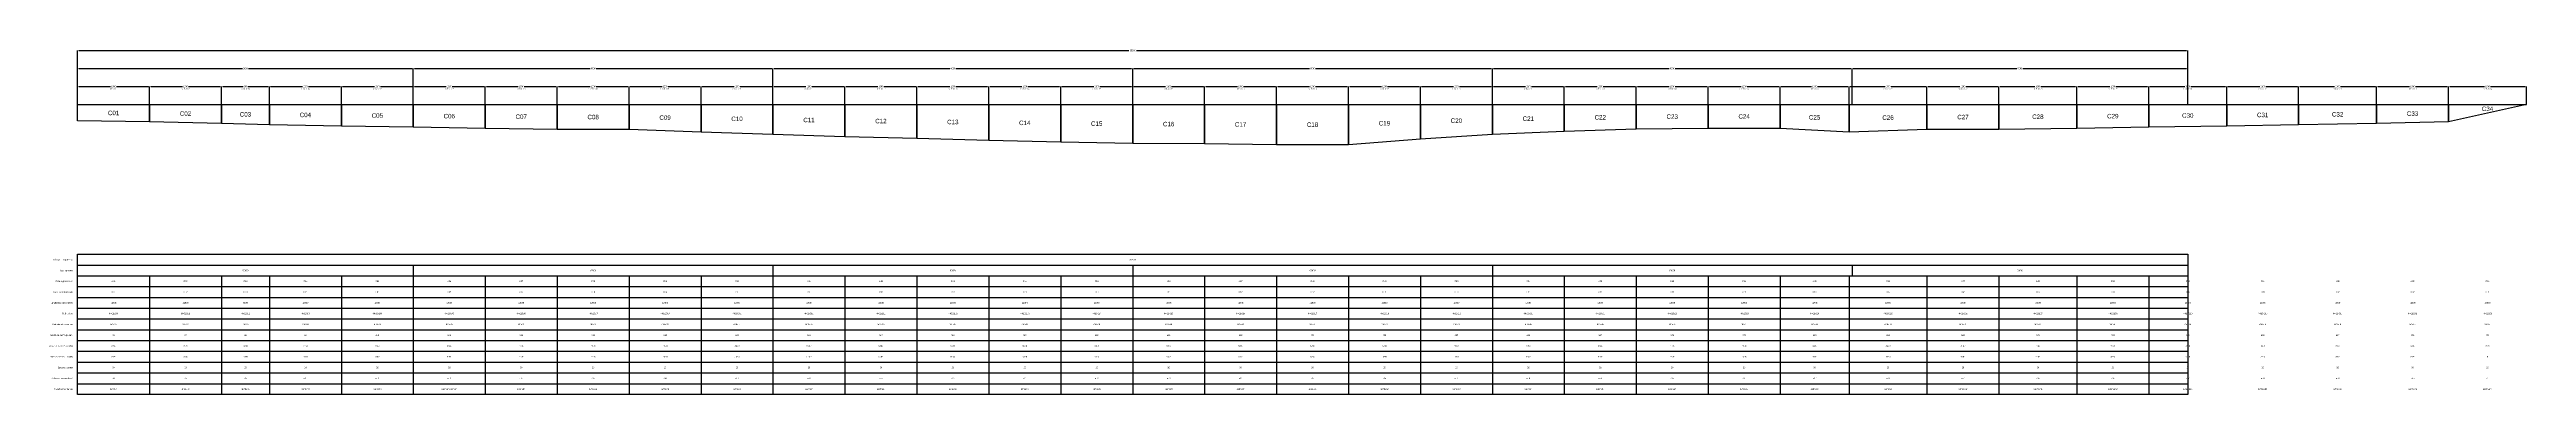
# Model space of a CAD drawing. Header units: metres. Extents: x -4682 to 408500, y -48400 to 9164.
import ezdxf
from ezdxf.enums import TextEntityAlignment as Align

# ---------------------------------------------------------------- set-up
doc = ezdxf.new("R2010")
doc.units = ezdxf.units.M
doc.linetypes.add('CENTER', pattern=[5.08, 3.175, -0.635, 0.635, -0.635])
for name, color, linetype in [('01_ASSI', 4, 'CENTER'), ('02_CONCI', 7, 'Continuous'), ('04_TESTI', 3, 'Continuous'), ('08_TAB_LINEE', 1, 'Continuous'), ('08_TAB_TESTI', 2, 'Continuous')]:
    doc.layers.add(name, color=color, linetype=linetype)
doc.styles.add('OpenSansCondensed-Light', font='OpenSansCondensed-Light.ttf')
doc.dimstyles.new('QUOTE_CM', dxfattribs={"dimtxt": 250, "dimasz": 200, "dimexe": 1.25, "dimexo": 0.625, "dimgap": 100, "dimtad": 1, "dimlfac": 0.1, "dimcen": 2.5, "dimazin": 3, "dimtfac": 1, "dimtmove": 0, "dimatfit": 3})

# ---------------------------------------------------------------- blocks, each defined once
blk = doc.blocks.new('_CLOSEDFILLED')
at = {"color": 0, "linetype": 'BYBLOCK'}
blk.add_solid([(-1, 0.2), (0, 0), (-1, -0.2)], dxfattribs=at)
blk = doc.blocks.new('*D1')
for p, q in [((0, 0), (0, 3000)), ((200, 3000), (5500, 3000)), ((6500, 3000), (11800, 3000)), ((12000, 0), (12000, 3000))]:
    blk.add_line(p, q)
at = {"layer": 'Defpoints'}
for p in [(0, 3000), (0, 0), (12000, 0)]:
    blk.add_point(p, dxfattribs=at)
at = {"xscale": 200, "yscale": 200, "rotation": 180}
blk.add_blockref('_CLOSEDFILLED', (0, 3000), dxfattribs=at)
at = {"xscale": 200, "yscale": 200}
blk.add_blockref('_CLOSEDFILLED', (12000, 3000), dxfattribs=at)
at = {"insert": (6000, 3000), "char_height": 250, "attachment_point": 5, "style": 'OpenSansCondensed-Light'}
blk.add_mtext('1200', dxfattribs=at)
blk = doc.blocks.new('*D2')
for p, q in [((12000, 0), (12000, 3000)), ((12200, 3000), (17500, 3000)), ((18500, 3000), (23800, 3000)), ((24000, 0), (24000, 3000))]:
    blk.add_line(p, q)
at = {"layer": 'Defpoints'}
for p in [(12000, 3000), (12000, 0), (24000, 0)]:
    blk.add_point(p, dxfattribs=at)
at = {"xscale": 200, "yscale": 200, "rotation": 180}
blk.add_blockref('_CLOSEDFILLED', (12000, 3000), dxfattribs=at)
at = {"xscale": 200, "yscale": 200}
blk.add_blockref('_CLOSEDFILLED', (24000, 3000), dxfattribs=at)
at = {"insert": (18000, 3000), "char_height": 250, "attachment_point": 5, "style": 'OpenSansCondensed-Light'}
blk.add_mtext('1200', dxfattribs=at)
blk = doc.blocks.new('*D3')
for p, q in [((24000, 0), (24000, 3000)), ((24200, 3000), (27625, 3000)), ((28375, 3000), (31800, 3000)), ((32000, 0), (32000, 3000))]:
    blk.add_line(p, q)
at = {"layer": 'Defpoints'}
for p in [(24000, 3000), (24000, 0), (32000, 0)]:
    blk.add_point(p, dxfattribs=at)
at = {"xscale": 200, "yscale": 200, "rotation": 180}
blk.add_blockref('_CLOSEDFILLED', (24000, 3000), dxfattribs=at)
at = {"xscale": 200, "yscale": 200}
blk.add_blockref('_CLOSEDFILLED', (32000, 3000), dxfattribs=at)
at = {"insert": (28000, 3000), "char_height": 250, "attachment_point": 5, "style": 'OpenSansCondensed-Light'}
blk.add_mtext('800', dxfattribs=at)
blk = doc.blocks.new('*D4')
for p, q in [((32000, 0), (32000, 3000)), ((32200, 3000), (37500, 3000)), ((38500, 3000), (43800, 3000)), ((44000, 0), (44000, 3000))]:
    blk.add_line(p, q)
at = {"layer": 'Defpoints'}
for p in [(32000, 3000), (32000, 0), (44000, 0)]:
    blk.add_point(p, dxfattribs=at)
at = {"xscale": 200, "yscale": 200, "rotation": 180}
blk.add_blockref('_CLOSEDFILLED', (32000, 3000), dxfattribs=at)
at = {"xscale": 200, "yscale": 200}
blk.add_blockref('_CLOSEDFILLED', (44000, 3000), dxfattribs=at)
at = {"insert": (38000, 3000), "char_height": 250, "attachment_point": 5, "style": 'OpenSansCondensed-Light'}
blk.add_mtext('1200', dxfattribs=at)
blk = doc.blocks.new('*D5')
for p, q in [((44000, 0), (44000, 3000)), ((44200, 3000), (49500, 3000)), ((50500, 3000), (55800, 3000)), ((56000, 0), (56000, 3000))]:
    blk.add_line(p, q)
at = {"layer": 'Defpoints'}
for p in [(44000, 3000), (44000, 0), (56000, 0)]:
    blk.add_point(p, dxfattribs=at)
at = {"xscale": 200, "yscale": 200, "rotation": 180}
blk.add_blockref('_CLOSEDFILLED', (44000, 3000), dxfattribs=at)
at = {"xscale": 200, "yscale": 200}
blk.add_blockref('_CLOSEDFILLED', (56000, 3000), dxfattribs=at)
at = {"insert": (50000, 3000), "char_height": 250, "attachment_point": 5, "style": 'OpenSansCondensed-Light'}
blk.add_mtext('1200', dxfattribs=at)
blk = doc.blocks.new('*D6')
for p, q in [((56000, 0), (56000, 3000)), ((56200, 3000), (61500, 3000)), ((62500, 3000), (67800, 3000)), ((68000, 0), (68000, 3000))]:
    blk.add_line(p, q)
at = {"layer": 'Defpoints'}
for p in [(56000, 3000), (56000, 0), (68000, 0)]:
    blk.add_point(p, dxfattribs=at)
at = {"xscale": 200, "yscale": 200, "rotation": 180}
blk.add_blockref('_CLOSEDFILLED', (56000, 3000), dxfattribs=at)
at = {"xscale": 200, "yscale": 200}
blk.add_blockref('_CLOSEDFILLED', (68000, 3000), dxfattribs=at)
at = {"insert": (62000, 3000), "char_height": 250, "attachment_point": 5, "style": 'OpenSansCondensed-Light'}
blk.add_mtext('1200', dxfattribs=at)
blk = doc.blocks.new('*D7')
for p, q in [((68000, 0), (68000, 3000)), ((68200, 3000), (73500, 3000)), ((74500, 3000), (79800, 3000)), ((80000, 0), (80000, 3000))]:
    blk.add_line(p, q)
at = {"layer": 'Defpoints'}
for p in [(68000, 3000), (68000, 0), (80000, 0)]:
    blk.add_point(p, dxfattribs=at)
at = {"xscale": 200, "yscale": 200, "rotation": 180}
blk.add_blockref('_CLOSEDFILLED', (68000, 3000), dxfattribs=at)
at = {"xscale": 200, "yscale": 200}
blk.add_blockref('_CLOSEDFILLED', (80000, 3000), dxfattribs=at)
at = {"insert": (74000, 3000), "char_height": 250, "attachment_point": 5, "style": 'OpenSansCondensed-Light'}
blk.add_mtext('1200', dxfattribs=at)
blk = doc.blocks.new('*D8')
for p, q in [((80000, 0), (80000, 3000)), ((80200, 3000), (85500, 3000)), ((86500, 3000), (91800, 3000)), ((92000, 0), (92000, 3000))]:
    blk.add_line(p, q)
at = {"layer": 'Defpoints'}
for p in [(80000, 3000), (80000, 0), (92000, 0)]:
    blk.add_point(p, dxfattribs=at)
at = {"xscale": 200, "yscale": 200, "rotation": 180}
blk.add_blockref('_CLOSEDFILLED', (80000, 3000), dxfattribs=at)
at = {"xscale": 200, "yscale": 200}
blk.add_blockref('_CLOSEDFILLED', (92000, 3000), dxfattribs=at)
at = {"insert": (86000, 3000), "char_height": 250, "attachment_point": 5, "style": 'OpenSansCondensed-Light'}
blk.add_mtext('1200', dxfattribs=at)
blk = doc.blocks.new('*D9')
for p, q in [((92000, 0), (92000, 3000)), ((92200, 3000), (97500, 3000)), ((98500, 3000), (103800, 3000)), ((104000, 0), (104000, 3000))]:
    blk.add_line(p, q)
at = {"layer": 'Defpoints'}
for p in [(92000, 3000), (92000, 0), (104000, 0)]:
    blk.add_point(p, dxfattribs=at)
at = {"xscale": 200, "yscale": 200, "rotation": 180}
blk.add_blockref('_CLOSEDFILLED', (92000, 3000), dxfattribs=at)
at = {"xscale": 200, "yscale": 200}
blk.add_blockref('_CLOSEDFILLED', (104000, 3000), dxfattribs=at)
at = {"insert": (98000, 3000), "char_height": 250, "attachment_point": 5, "style": 'OpenSansCondensed-Light'}
blk.add_mtext('1200', dxfattribs=at)
blk = doc.blocks.new('*D10')
for p, q in [((104000, 0), (104000, 3000)), ((104200, 3000), (109500, 3000)), ((110500, 3000), (115800, 3000)), ((116000, 0), (116000, 3000))]:
    blk.add_line(p, q)
at = {"layer": 'Defpoints'}
for p in [(104000, 3000), (104000, 0), (116000, 0)]:
    blk.add_point(p, dxfattribs=at)
at = {"xscale": 200, "yscale": 200, "rotation": 180}
blk.add_blockref('_CLOSEDFILLED', (104000, 3000), dxfattribs=at)
at = {"xscale": 200, "yscale": 200}
blk.add_blockref('_CLOSEDFILLED', (116000, 3000), dxfattribs=at)
at = {"insert": (110000, 3000), "char_height": 250, "attachment_point": 5, "style": 'OpenSansCondensed-Light'}
blk.add_mtext('1200', dxfattribs=at)
blk = doc.blocks.new('*D11')
for p, q in [((116000, 0), (116000, 3000)), ((116200, 3000), (121500, 3000)), ((122500, 3000), (127800, 3000)), ((128000, 0), (128000, 3000))]:
    blk.add_line(p, q)
at = {"layer": 'Defpoints'}
for p in [(116000, 3000), (116000, 0), (128000, 0)]:
    blk.add_point(p, dxfattribs=at)
at = {"xscale": 200, "yscale": 200, "rotation": 180}
blk.add_blockref('_CLOSEDFILLED', (116000, 3000), dxfattribs=at)
at = {"xscale": 200, "yscale": 200}
blk.add_blockref('_CLOSEDFILLED', (128000, 3000), dxfattribs=at)
at = {"insert": (122000, 3000), "char_height": 250, "attachment_point": 5, "style": 'OpenSansCondensed-Light'}
blk.add_mtext('1200', dxfattribs=at)
blk = doc.blocks.new('*D12')
for p, q in [((128000, 0), (128000, 3000)), ((128200, 3000), (133500, 3000)), ((134500, 3000), (139800, 3000)), ((140000, 0), (140000, 3000))]:
    blk.add_line(p, q)
at = {"layer": 'Defpoints'}
for p in [(128000, 3000), (128000, 0), (140000, 0)]:
    blk.add_point(p, dxfattribs=at)
at = {"xscale": 200, "yscale": 200, "rotation": 180}
blk.add_blockref('_CLOSEDFILLED', (128000, 3000), dxfattribs=at)
at = {"xscale": 200, "yscale": 200}
blk.add_blockref('_CLOSEDFILLED', (140000, 3000), dxfattribs=at)
at = {"insert": (134000, 3000), "char_height": 250, "attachment_point": 5, "style": 'OpenSansCondensed-Light'}
blk.add_mtext('1200', dxfattribs=at)
blk = doc.blocks.new('*D13')
for p, q in [((140000, 0), (140000, 3000)), ((140200, 3000), (145500, 3000)), ((146500, 3000), (151800, 3000)), ((152000, 0), (152000, 3000))]:
    blk.add_line(p, q)
at = {"layer": 'Defpoints'}
for p in [(140000, 3000), (140000, 0), (152000, 0)]:
    blk.add_point(p, dxfattribs=at)
at = {"xscale": 200, "yscale": 200, "rotation": 180}
blk.add_blockref('_CLOSEDFILLED', (140000, 3000), dxfattribs=at)
at = {"xscale": 200, "yscale": 200}
blk.add_blockref('_CLOSEDFILLED', (152000, 3000), dxfattribs=at)
at = {"insert": (146000, 3000), "char_height": 250, "attachment_point": 5, "style": 'OpenSansCondensed-Light'}
blk.add_mtext('1200', dxfattribs=at)
blk = doc.blocks.new('*D14')
for p, q in [((152000, 0), (152000, 3000)), ((152200, 3000), (157500, 3000)), ((158500, 3000), (163800, 3000)), ((164000, 0), (164000, 3000))]:
    blk.add_line(p, q)
at = {"layer": 'Defpoints'}
for p in [(152000, 3000), (152000, 0), (164000, 0)]:
    blk.add_point(p, dxfattribs=at)
at = {"xscale": 200, "yscale": 200, "rotation": 180}
blk.add_blockref('_CLOSEDFILLED', (152000, 3000), dxfattribs=at)
at = {"xscale": 200, "yscale": 200}
blk.add_blockref('_CLOSEDFILLED', (164000, 3000), dxfattribs=at)
at = {"insert": (158000, 3000), "char_height": 250, "attachment_point": 5, "style": 'OpenSansCondensed-Light'}
blk.add_mtext('1200', dxfattribs=at)
blk = doc.blocks.new('*D15')
for p, q in [((164000, 0), (164000, 3000)), ((164200, 3000), (169500, 3000)), ((170500, 3000), (175800, 3000)), ((176000, 0), (176000, 3000))]:
    blk.add_line(p, q)
at = {"layer": 'Defpoints'}
for p in [(164000, 3000), (164000, 0), (176000, 0)]:
    blk.add_point(p, dxfattribs=at)
at = {"xscale": 200, "yscale": 200, "rotation": 180}
blk.add_blockref('_CLOSEDFILLED', (164000, 3000), dxfattribs=at)
at = {"xscale": 200, "yscale": 200}
blk.add_blockref('_CLOSEDFILLED', (176000, 3000), dxfattribs=at)
at = {"insert": (170000, 3000), "char_height": 250, "attachment_point": 5, "style": 'OpenSansCondensed-Light'}
blk.add_mtext('1200', dxfattribs=at)
blk = doc.blocks.new('*D16')
for p, q in [((176000, 0), (176000, 3000)), ((176200, 3000), (181500, 3000)), ((182500, 3000), (187800, 3000)), ((188000, 0), (188000, 3000))]:
    blk.add_line(p, q)
at = {"layer": 'Defpoints'}
for p in [(176000, 3000), (176000, 0), (188000, 0)]:
    blk.add_point(p, dxfattribs=at)
at = {"xscale": 200, "yscale": 200, "rotation": 180}
blk.add_blockref('_CLOSEDFILLED', (176000, 3000), dxfattribs=at)
at = {"xscale": 200, "yscale": 200}
blk.add_blockref('_CLOSEDFILLED', (188000, 3000), dxfattribs=at)
at = {"insert": (182000, 3000), "char_height": 250, "attachment_point": 5, "style": 'OpenSansCondensed-Light'}
blk.add_mtext('1200', dxfattribs=at)
blk = doc.blocks.new('*D17')
for p, q in [((188000, 0), (188000, 3000)), ((188200, 3000), (193500, 3000)), ((194500, 3000), (199800, 3000)), ((200000, 0), (200000, 3000))]:
    blk.add_line(p, q)
at = {"layer": 'Defpoints'}
for p in [(188000, 3000), (188000, 0), (200000, 0)]:
    blk.add_point(p, dxfattribs=at)
at = {"xscale": 200, "yscale": 200, "rotation": 180}
blk.add_blockref('_CLOSEDFILLED', (188000, 3000), dxfattribs=at)
at = {"xscale": 200, "yscale": 200}
blk.add_blockref('_CLOSEDFILLED', (200000, 3000), dxfattribs=at)
at = {"insert": (194000, 3000), "char_height": 250, "attachment_point": 5, "style": 'OpenSansCondensed-Light'}
blk.add_mtext('1200', dxfattribs=at)
blk = doc.blocks.new('*D18')
for p, q in [((200000, 0), (200000, 3000)), ((200200, 3000), (205500, 3000)), ((206500, 3000), (211800, 3000)), ((212000, 0), (212000, 3000))]:
    blk.add_line(p, q)
at = {"layer": 'Defpoints'}
for p in [(200000, 3000), (200000, 0), (212000, 0)]:
    blk.add_point(p, dxfattribs=at)
at = {"xscale": 200, "yscale": 200, "rotation": 180}
blk.add_blockref('_CLOSEDFILLED', (200000, 3000), dxfattribs=at)
at = {"xscale": 200, "yscale": 200}
blk.add_blockref('_CLOSEDFILLED', (212000, 3000), dxfattribs=at)
at = {"insert": (206000, 3000), "char_height": 250, "attachment_point": 5, "style": 'OpenSansCondensed-Light'}
blk.add_mtext('1200', dxfattribs=at)
blk = doc.blocks.new('*D19')
for p, q in [((212000, 0), (212000, 3000)), ((212200, 3000), (217500, 3000)), ((218500, 3000), (223800, 3000)), ((224000, 0), (224000, 3000))]:
    blk.add_line(p, q)
at = {"layer": 'Defpoints'}
for p in [(212000, 3000), (212000, 0), (224000, 0)]:
    blk.add_point(p, dxfattribs=at)
at = {"xscale": 200, "yscale": 200, "rotation": 180}
blk.add_blockref('_CLOSEDFILLED', (212000, 3000), dxfattribs=at)
at = {"xscale": 200, "yscale": 200}
blk.add_blockref('_CLOSEDFILLED', (224000, 3000), dxfattribs=at)
at = {"insert": (218000, 3000), "char_height": 250, "attachment_point": 5, "style": 'OpenSansCondensed-Light'}
blk.add_mtext('1200', dxfattribs=at)
blk = doc.blocks.new('*D20')
for p, q in [((224000, 0), (224000, 3000)), ((224200, 3000), (229500, 3000)), ((230500, 3000), (235800, 3000)), ((236000, 0), (236000, 3000))]:
    blk.add_line(p, q)
at = {"layer": 'Defpoints'}
for p in [(224000, 3000), (224000, 0), (236000, 0)]:
    blk.add_point(p, dxfattribs=at)
at = {"xscale": 200, "yscale": 200, "rotation": 180}
blk.add_blockref('_CLOSEDFILLED', (224000, 3000), dxfattribs=at)
at = {"xscale": 200, "yscale": 200}
blk.add_blockref('_CLOSEDFILLED', (236000, 3000), dxfattribs=at)
at = {"insert": (230000, 3000), "char_height": 250, "attachment_point": 5, "style": 'OpenSansCondensed-Light'}
blk.add_mtext('1200', dxfattribs=at)
blk = doc.blocks.new('*D21')
for p, q in [((236000, 0), (236000, 3000)), ((236200, 3000), (241500, 3000)), ((242500, 3000), (247800, 3000)), ((248000, 0), (248000, 3000))]:
    blk.add_line(p, q)
at = {"layer": 'Defpoints'}
for p in [(236000, 3000), (236000, 0), (248000, 0)]:
    blk.add_point(p, dxfattribs=at)
at = {"xscale": 200, "yscale": 200, "rotation": 180}
blk.add_blockref('_CLOSEDFILLED', (236000, 3000), dxfattribs=at)
at = {"xscale": 200, "yscale": 200}
blk.add_blockref('_CLOSEDFILLED', (248000, 3000), dxfattribs=at)
at = {"insert": (242000, 3000), "char_height": 250, "attachment_point": 5, "style": 'OpenSansCondensed-Light'}
blk.add_mtext('1200', dxfattribs=at)
blk = doc.blocks.new('*D22')
for p, q in [((248000, 0), (248000, 3000)), ((248200, 3000), (253500, 3000)), ((254500, 3000), (259800, 3000)), ((260000, 0), (260000, 3000))]:
    blk.add_line(p, q)
at = {"layer": 'Defpoints'}
for p in [(248000, 3000), (248000, 0), (260000, 0)]:
    blk.add_point(p, dxfattribs=at)
at = {"xscale": 200, "yscale": 200, "rotation": 180}
blk.add_blockref('_CLOSEDFILLED', (248000, 3000), dxfattribs=at)
at = {"xscale": 200, "yscale": 200}
blk.add_blockref('_CLOSEDFILLED', (260000, 3000), dxfattribs=at)
at = {"insert": (254000, 3000), "char_height": 250, "attachment_point": 5, "style": 'OpenSansCondensed-Light'}
blk.add_mtext('1200', dxfattribs=at)
blk = doc.blocks.new('*D23')
for p, q in [((260000, 0), (260000, 3000)), ((260200, 3000), (265500, 3000)), ((266500, 3000), (271800, 3000)), ((272000, 0), (272000, 3000))]:
    blk.add_line(p, q)
at = {"layer": 'Defpoints'}
for p in [(260000, 3000), (260000, 0), (272000, 0)]:
    blk.add_point(p, dxfattribs=at)
at = {"xscale": 200, "yscale": 200, "rotation": 180}
blk.add_blockref('_CLOSEDFILLED', (260000, 3000), dxfattribs=at)
at = {"xscale": 200, "yscale": 200}
blk.add_blockref('_CLOSEDFILLED', (272000, 3000), dxfattribs=at)
at = {"insert": (266000, 3000), "char_height": 250, "attachment_point": 5, "style": 'OpenSansCondensed-Light'}
blk.add_mtext('1200', dxfattribs=at)
blk = doc.blocks.new('*D24')
for p, q in [((272000, 0), (272000, 3000)), ((272200, 3000), (277500, 3000)), ((278500, 3000), (283800, 3000)), ((284000, 0), (284000, 3000))]:
    blk.add_line(p, q)
at = {"layer": 'Defpoints'}
for p in [(272000, 3000), (272000, 0), (284000, 0)]:
    blk.add_point(p, dxfattribs=at)
at = {"xscale": 200, "yscale": 200, "rotation": 180}
blk.add_blockref('_CLOSEDFILLED', (272000, 3000), dxfattribs=at)
at = {"xscale": 200, "yscale": 200}
blk.add_blockref('_CLOSEDFILLED', (284000, 3000), dxfattribs=at)
at = {"insert": (278000, 3000), "char_height": 250, "attachment_point": 5, "style": 'OpenSansCondensed-Light'}
blk.add_mtext('1200', dxfattribs=at)
blk = doc.blocks.new('*D25')
for p, q in [((284000, 0), (284000, 3000)), ((284200, 3000), (289250, 3000)), ((290250, 3000), (295300, 3000)), ((295500, 0), (295500, 3000))]:
    blk.add_line(p, q)
at = {"layer": 'Defpoints'}
for p in [(284000, 3000), (284000, 0), (295500, 0)]:
    blk.add_point(p, dxfattribs=at)
at = {"xscale": 200, "yscale": 200, "rotation": 180}
blk.add_blockref('_CLOSEDFILLED', (284000, 3000), dxfattribs=at)
at = {"xscale": 200, "yscale": 200}
blk.add_blockref('_CLOSEDFILLED', (295500, 3000), dxfattribs=at)
at = {"insert": (289750, 3000), "char_height": 250, "attachment_point": 5, "style": 'OpenSansCondensed-Light'}
blk.add_mtext('1150', dxfattribs=at)
blk = doc.blocks.new('*D26')
for p, q in [((295500, 0), (295500, 3000)), ((295700, 3000), (301500, 3000)), ((302500, 3000), (308300, 3000)), ((308500, 0), (308500, 3000))]:
    blk.add_line(p, q)
at = {"layer": 'Defpoints'}
for p in [(295500, 3000), (295500, 0), (308500, 0)]:
    blk.add_point(p, dxfattribs=at)
at = {"xscale": 200, "yscale": 200, "rotation": 180}
blk.add_blockref('_CLOSEDFILLED', (295500, 3000), dxfattribs=at)
at = {"xscale": 200, "yscale": 200}
blk.add_blockref('_CLOSEDFILLED', (308500, 3000), dxfattribs=at)
at = {"insert": (302000, 3000), "char_height": 250, "attachment_point": 5, "style": 'OpenSansCondensed-Light'}
blk.add_mtext('1300', dxfattribs=at)
blk = doc.blocks.new('*D27')
for p, q in [((308500, 0), (308500, 3000)), ((308700, 3000), (314000, 3000)), ((315000, 3000), (320300, 3000)), ((320500, 0), (320500, 3000))]:
    blk.add_line(p, q)
at = {"layer": 'Defpoints'}
for p in [(308500, 3000), (308500, 0), (320500, 0)]:
    blk.add_point(p, dxfattribs=at)
at = {"xscale": 200, "yscale": 200, "rotation": 180}
blk.add_blockref('_CLOSEDFILLED', (308500, 3000), dxfattribs=at)
at = {"xscale": 200, "yscale": 200}
blk.add_blockref('_CLOSEDFILLED', (320500, 3000), dxfattribs=at)
at = {"insert": (314500, 3000), "char_height": 250, "attachment_point": 5, "style": 'OpenSansCondensed-Light'}
blk.add_mtext('1200', dxfattribs=at)
blk = doc.blocks.new('*D28')
for p, q in [((320500, 0), (320500, 3000)), ((320700, 3000), (326500, 3000)), ((327500, 3000), (333300, 3000)), ((333500, 0), (333500, 3000))]:
    blk.add_line(p, q)
at = {"layer": 'Defpoints'}
for p in [(320500, 3000), (320500, 0), (333500, 0)]:
    blk.add_point(p, dxfattribs=at)
at = {"xscale": 200, "yscale": 200, "rotation": 180}
blk.add_blockref('_CLOSEDFILLED', (320500, 3000), dxfattribs=at)
at = {"xscale": 200, "yscale": 200}
blk.add_blockref('_CLOSEDFILLED', (333500, 3000), dxfattribs=at)
at = {"insert": (327000, 3000), "char_height": 250, "attachment_point": 5, "style": 'OpenSansCondensed-Light'}
blk.add_mtext('1300', dxfattribs=at)
blk = doc.blocks.new('*D29')
for p, q in [((333500, 0), (333500, 3000)), ((333700, 3000), (339000, 3000)), ((340000, 3000), (345300, 3000)), ((345500, 0), (345500, 3000))]:
    blk.add_line(p, q)
at = {"layer": 'Defpoints'}
for p in [(333500, 3000), (333500, 0), (345500, 0)]:
    blk.add_point(p, dxfattribs=at)
at = {"xscale": 200, "yscale": 200, "rotation": 180}
blk.add_blockref('_CLOSEDFILLED', (333500, 3000), dxfattribs=at)
at = {"xscale": 200, "yscale": 200}
blk.add_blockref('_CLOSEDFILLED', (345500, 3000), dxfattribs=at)
at = {"insert": (339500, 3000), "char_height": 250, "attachment_point": 5, "style": 'OpenSansCondensed-Light'}
blk.add_mtext('1200', dxfattribs=at)
blk = doc.blocks.new('*D30')
for p, q in [((345500, 0), (345500, 3000)), ((345700, 3000), (351500, 3000)), ((352500, 3000), (358300, 3000)), ((358500, 0), (358500, 3000))]:
    blk.add_line(p, q)
at = {"layer": 'Defpoints'}
for p in [(345500, 3000), (345500, 0), (358500, 0)]:
    blk.add_point(p, dxfattribs=at)
at = {"xscale": 200, "yscale": 200, "rotation": 180}
blk.add_blockref('_CLOSEDFILLED', (345500, 3000), dxfattribs=at)
at = {"xscale": 200, "yscale": 200}
blk.add_blockref('_CLOSEDFILLED', (358500, 3000), dxfattribs=at)
at = {"insert": (352000, 3000), "char_height": 250, "attachment_point": 5, "style": 'OpenSansCondensed-Light'}
blk.add_mtext('1300', dxfattribs=at)
blk = doc.blocks.new('*D31')
for p, q in [((358500, 0), (358500, 3000)), ((358700, 3000), (364000, 3000)), ((365000, 3000), (370300, 3000)), ((370500, 0), (370500, 3000))]:
    blk.add_line(p, q)
at = {"layer": 'Defpoints'}
for p in [(358500, 3000), (358500, 0), (370500, 0)]:
    blk.add_point(p, dxfattribs=at)
at = {"xscale": 200, "yscale": 200, "rotation": 180}
blk.add_blockref('_CLOSEDFILLED', (358500, 3000), dxfattribs=at)
at = {"xscale": 200, "yscale": 200}
blk.add_blockref('_CLOSEDFILLED', (370500, 3000), dxfattribs=at)
at = {"insert": (364500, 3000), "char_height": 250, "attachment_point": 5, "style": 'OpenSansCondensed-Light'}
blk.add_mtext('1200', dxfattribs=at)
blk = doc.blocks.new('*D32')
for p, q in [((370500, 0), (370500, 3000)), ((370700, 3000), (376500, 3000)), ((377500, 3000), (383300, 3000)), ((383500, 0), (383500, 3000))]:
    blk.add_line(p, q)
at = {"layer": 'Defpoints'}
for p in [(370500, 3000), (370500, 0), (383500, 0)]:
    blk.add_point(p, dxfattribs=at)
at = {"xscale": 200, "yscale": 200, "rotation": 180}
blk.add_blockref('_CLOSEDFILLED', (370500, 3000), dxfattribs=at)
at = {"xscale": 200, "yscale": 200}
blk.add_blockref('_CLOSEDFILLED', (383500, 3000), dxfattribs=at)
at = {"insert": (377000, 3000), "char_height": 250, "attachment_point": 5, "style": 'OpenSansCondensed-Light'}
blk.add_mtext('1300', dxfattribs=at)
blk = doc.blocks.new('*D33')
for p, q in [((383500, 0), (383500, 3000)), ((383700, 3000), (389000, 3000)), ((390000, 3000), (395300, 3000)), ((395500, 0), (395500, 3000))]:
    blk.add_line(p, q)
at = {"layer": 'Defpoints'}
for p in [(383500, 3000), (383500, 0), (395500, 0)]:
    blk.add_point(p, dxfattribs=at)
at = {"xscale": 200, "yscale": 200, "rotation": 180}
blk.add_blockref('_CLOSEDFILLED', (383500, 3000), dxfattribs=at)
at = {"xscale": 200, "yscale": 200}
blk.add_blockref('_CLOSEDFILLED', (395500, 3000), dxfattribs=at)
at = {"insert": (389500, 3000), "char_height": 250, "attachment_point": 5, "style": 'OpenSansCondensed-Light'}
blk.add_mtext('1200', dxfattribs=at)
blk = doc.blocks.new('*D34')
for p, q in [((395500, 0), (395500, 3000)), ((395700, 3000), (401500, 3000)), ((402500, 3000), (408300, 3000)), ((408500, 0), (408500, 3000))]:
    blk.add_line(p, q)
at = {"layer": 'Defpoints'}
for p in [(395500, 3000), (395500, 0), (408500, 0)]:
    blk.add_point(p, dxfattribs=at)
at = {"xscale": 200, "yscale": 200, "rotation": 180}
blk.add_blockref('_CLOSEDFILLED', (395500, 3000), dxfattribs=at)
at = {"xscale": 200, "yscale": 200}
blk.add_blockref('_CLOSEDFILLED', (408500, 3000), dxfattribs=at)
at = {"insert": (402000, 3000), "char_height": 250, "attachment_point": 5, "style": 'OpenSansCondensed-Light'}
blk.add_mtext('1300', dxfattribs=at)
blk = doc.blocks.new('*D35')
for p, q in [((0, 0), (0, 6000)), ((200, 6000), (27500, 6000)), ((28500, 6000), (55800, 6000)), ((56000, 0), (56000, 6000))]:
    blk.add_line(p, q)
at = {"layer": 'Defpoints'}
for p in [(0, 6000), (0, 0), (56000, 0)]:
    blk.add_point(p, dxfattribs=at)
at = {"xscale": 200, "yscale": 200, "rotation": 180}
blk.add_blockref('_CLOSEDFILLED', (0, 6000), dxfattribs=at)
at = {"xscale": 200, "yscale": 200}
blk.add_blockref('_CLOSEDFILLED', (56000, 6000), dxfattribs=at)
at = {"insert": (28000, 6000), "char_height": 250, "attachment_point": 5, "style": 'OpenSansCondensed-Light'}
blk.add_mtext('5600', dxfattribs=at)
blk = doc.blocks.new('*D36')
for p, q in [((56000, 0), (56000, 6000)), ((56200, 6000), (85500, 6000)), ((86500, 6000), (115800, 6000)), ((116000, 0), (116000, 6000))]:
    blk.add_line(p, q)
at = {"layer": 'Defpoints'}
for p in [(56000, 6000), (56000, 0), (116000, 0)]:
    blk.add_point(p, dxfattribs=at)
at = {"xscale": 200, "yscale": 200, "rotation": 180}
blk.add_blockref('_CLOSEDFILLED', (56000, 6000), dxfattribs=at)
at = {"xscale": 200, "yscale": 200}
blk.add_blockref('_CLOSEDFILLED', (116000, 6000), dxfattribs=at)
at = {"insert": (86000, 6000), "char_height": 250, "attachment_point": 5, "style": 'OpenSansCondensed-Light'}
blk.add_mtext('6000', dxfattribs=at)
blk = doc.blocks.new('*D37')
for p, q in [((116000, 0), (116000, 6000)), ((116200, 6000), (145500, 6000)), ((146500, 6000), (175800, 6000)), ((176000, 0), (176000, 6000))]:
    blk.add_line(p, q)
at = {"layer": 'Defpoints'}
for p in [(116000, 6000), (116000, 0), (176000, 0)]:
    blk.add_point(p, dxfattribs=at)
at = {"xscale": 200, "yscale": 200, "rotation": 180}
blk.add_blockref('_CLOSEDFILLED', (116000, 6000), dxfattribs=at)
at = {"xscale": 200, "yscale": 200}
blk.add_blockref('_CLOSEDFILLED', (176000, 6000), dxfattribs=at)
at = {"insert": (146000, 6000), "char_height": 250, "attachment_point": 5, "style": 'OpenSansCondensed-Light'}
blk.add_mtext('6000', dxfattribs=at)
blk = doc.blocks.new('*D38')
for p, q in [((176000, 0), (176000, 6000)), ((176200, 6000), (205500, 6000)), ((206500, 6000), (235800, 6000)), ((236000, 0), (236000, 6000))]:
    blk.add_line(p, q)
at = {"layer": 'Defpoints'}
for p in [(176000, 6000), (176000, 0), (236000, 0)]:
    blk.add_point(p, dxfattribs=at)
at = {"xscale": 200, "yscale": 200, "rotation": 180}
blk.add_blockref('_CLOSEDFILLED', (176000, 6000), dxfattribs=at)
at = {"xscale": 200, "yscale": 200}
blk.add_blockref('_CLOSEDFILLED', (236000, 6000), dxfattribs=at)
at = {"insert": (206000, 6000), "char_height": 250, "attachment_point": 5, "style": 'OpenSansCondensed-Light'}
blk.add_mtext('6000', dxfattribs=at)
blk = doc.blocks.new('*D39')
for p, q in [((236000, 0), (236000, 6000)), ((236200, 6000), (265500, 6000)), ((266500, 6000), (295800, 6000)), ((296000, 0), (296000, 6000))]:
    blk.add_line(p, q)
at = {"layer": 'Defpoints'}
for p in [(236000, 6000), (236000, 0), (296000, 0)]:
    blk.add_point(p, dxfattribs=at)
at = {"xscale": 200, "yscale": 200, "rotation": 180}
blk.add_blockref('_CLOSEDFILLED', (236000, 6000), dxfattribs=at)
at = {"xscale": 200, "yscale": 200}
blk.add_blockref('_CLOSEDFILLED', (296000, 6000), dxfattribs=at)
at = {"insert": (266000, 6000), "char_height": 250, "attachment_point": 5, "style": 'OpenSansCondensed-Light'}
blk.add_mtext('6000', dxfattribs=at)
blk = doc.blocks.new('*D40')
for p, q in [((296000, 0), (296000, 6000)), ((296200, 6000), (323500, 6000)), ((324500, 6000), (351800, 6000)), ((352000, 0), (352000, 6000))]:
    blk.add_line(p, q)
at = {"layer": 'Defpoints'}
for p in [(296000, 6000), (296000, 0), (352000, 0)]:
    blk.add_point(p, dxfattribs=at)
at = {"xscale": 200, "yscale": 200, "rotation": 180}
blk.add_blockref('_CLOSEDFILLED', (296000, 6000), dxfattribs=at)
at = {"xscale": 200, "yscale": 200}
blk.add_blockref('_CLOSEDFILLED', (352000, 6000), dxfattribs=at)
at = {"insert": (324000, 6000), "char_height": 250, "attachment_point": 5, "style": 'OpenSansCondensed-Light'}
blk.add_mtext('5600', dxfattribs=at)
blk = doc.blocks.new('*D41')
for p, q in [((0, 0), (0, 9000)), ((200, 9000), (175375, 9000)), ((176625, 9000), (351800, 9000)), ((352000, 0), (352000, 9000))]:
    blk.add_line(p, q)
at = {"layer": 'Defpoints'}
for p in [(0, 9000), (0, 0), (352000, 0)]:
    blk.add_point(p, dxfattribs=at)
at = {"xscale": 200, "yscale": 200, "rotation": 180}
blk.add_blockref('_CLOSEDFILLED', (0, 9000), dxfattribs=at)
at = {"xscale": 200, "yscale": 200}
blk.add_blockref('_CLOSEDFILLED', (352000, 9000), dxfattribs=at)
at = {"insert": (176000, 9000), "char_height": 250, "attachment_point": 5, "style": 'OpenSansCondensed-Light'}
blk.add_mtext('35200', dxfattribs=at)

msp = doc.modelspace()

# ---------------------------------------------------------------- linework, layer by layer
at = {"layer": '01_ASSI'}
msp.add_line((0, 0), (352000, 0), dxfattribs=at)
at = {"layer": '02_CONCI'}
for points in [[(0, 0), (12000, 0), (12000, -2920), (0, -2750), (0, 0)], [(12000, 0), (24000, 0), (24000, -3200), (12000, -2920), (12000, 0)], [(24000, 0), (32000, 0), (32000, -3400), (24000, -3200), (24000, 0)], [(32000, 0), (44000, 0), (44000, -3600), (32000, -3400), (32000, 0)], [(44000, 0), (56000, 0), (56000, -3800), (44000, -3600), (44000, 0)], [(56000, 0), (68000, 0), (68000, -4000), (56000, -3800), (56000, 0)], [(68000, 0), (80000, 0), (80000, -4200), (68000, -4000), (68000, 0)], [(80000, 0), (92000, 0), (92000, -4200), (80000, -4200), (80000, 0)], [(92000, 0), (104000, 0), (104000, -4600), (92000, -4200), (92000, 0)], [(104000, 0), (116000, 0), (116000, -5000), (104000, -4600), (104000, 0)], [(116000, 0), (128000, 0), (128000, -5400), (116000, -5000), (116000, 0)], [(128000, 0), (140000, 0), (140000, -5700), (128000, -5400), (128000, 0)], [(140000, 0), (152000, 0), (152000, -6000), (140000, -5700), (140000, 0)], [(152000, 0), (164000, 0), (164000, -6300), (152000, -6000), (152000, 0)], [(164000, 0), (176000, 0), (176000, -6500), (164000, -6300), (164000, 0)], [(176000, 0), (188000, 0), (188000, -6600), (176000, -6500), (176000, 0)], [(188000, 0), (200000, 0), (200000, -6750), (188000, -6600), (188000, 0)], [(200000, 0), (212000, 0), (212000, -6750), (200000, -6750), (200000, 0)], [(212000, 0), (224000, 0), (224000, -5800), (212000, -6750), (212000, 0)], [(224000, 0), (236000, 0), (236000, -5000), (224000, -5800), (224000, 0)], [(236000, 0), (248000, 0), (248000, -4500), (236000, -5000), (236000, 0)], [(248000, 0), (260000, 0), (260000, -4100), (248000, -4500), (248000, 0)], [(260000, 0), (272000, 0), (272000, -4000), (260000, -4100), (260000, 0)], [(272000, 0), (284000, 0), (284000, -4000), (272000, -4000), (272000, 0)], [(284000, 0), (295500, 0), (295500, -4600), (284000, -4000), (284000, 0)], [(295500, 0), (308500, 0), (308500, -4200), (295500, -4600), (295500, 0)], [(308500, 0), (320500, 0), (320500, -4200), (308500, -4200), (308500, 0)], [(320500, 0), (333500, 0), (333500, -4000), (320500, -4200), (320500, 0)], [(333500, 0), (345500, 0), (345500, -3800), (333500, -4000), (333500, 0)], [(345500, 0), (358500, 0), (358500, -3600), (345500, -3800), (345500, 0)], [(358500, 0), (370500, 0), (370500, -3400), (358500, -3600), (358500, 0)], [(370500, 0), (383500, 0), (383500, -3200), (370500, -3400), (370500, 0)], [(383500, 0), (395500, 0), (395500, -2920), (383500, -3200), (383500, 0)], [(395500, 0), (408500, 0), (408500, 0), (395500, -2920), (395500, 0)]]:
    msp.add_lwpolyline(points, dxfattribs=at)
at = {"layer": '08_TAB_LINEE'}
for p, q in [((0, -26800), (352000, -26800)), ((0, -28600), (352000, -28600)), ((12000, -28600), (12000, -48400)), ((24000, -28600), (24000, -48400)), ((32000, -28600), (32000, -48400)), ((44000, -28600), (44000, -48400)), ((56000, -26800), (56000, -28600)), ((56000, -28600), (56000, -48400)), ((68000, -28600), (68000, -48400)), ((80000, -28600), (80000, -48400)), ((92000, -28600), (92000, -48400)), ((104000, -28600), (104000, -48400)), ((116000, -26800), (116000, -28600)), ((116000, -28600), (116000, -48400)), ((128000, -28600), (128000, -48400)), ((140000, -28600), (140000, -48400)), ((152000, -28600), (152000, -48400)), ((164000, -28600), (164000, -48400)), ((176000, -26800), (176000, -28600)), ((176000, -28600), (176000, -48400)), ((188000, -28600), (188000, -48400)), ((200000, -28600), (200000, -48400)), ((212000, -28600), (212000, -48400)), ((224000, -28600), (224000, -48400)), ((236000, -26800), (236000, -28600)), ((236000, -28600), (236000, -48400)), ((248000, -28600), (248000, -48400)), ((260000, -28600), (260000, -48400)), ((272000, -28600), (272000, -48400)), ((284000, -28600), (284000, -48400)), ((295500, -28600), (295500, -48400)), ((296000, -26800), (296000, -28600)), ((308500, -28600), (308500, -48400)), ((320500, -28600), (320500, -48400)), ((333500, -28600), (333500, -48400)), ((345500, -28600), (345500, -48400)), ((0, -30400), (352000, -30400)), ((0, -32200), (352000, -32200)), ((0, -34000), (352000, -34000)), ((0, -35800), (352000, -35800)), ((0, -37600), (352000, -37600)), ((0, -39400), (352000, -39400)), ((0, -41200), (352000, -41200)), ((0, -43000), (352000, -43000)), ((0, -44800), (352000, -44800)), ((0, -46600), (352000, -46600))]:
    msp.add_line(p, q, dxfattribs=at)
msp.add_lwpolyline([(0, -25000), (352000, -25000), (352000, -48400), (0, -48400), (0, -25000)], dxfattribs=at)

# ---------------------------------------------------------------- texts
at = {"layer": '04_TESTI', "color": 2}
for s, p in [('CONCIO 01', (6000, 2600)), ('CONCIO 02', (18000, 2600)), ('CONCIO 03', (28000, 2600)), ('CONCIO 04', (38000, 2600)), ('CONCIO 05', (50000, 2600)), ('CONCIO 06', (62000, 2600)), ('CONCIO 07', (74000, 2600)), ('CONCIO 08', (86000, 2600)), ('CONCIO 09', (98000, 2600)), ('CONCIO 10', (110000, 2600)), ('CONCIO 11', (122000, 2600)), ('CONCIO 12', (134000, 2600)), ('CONCIO 13', (146000, 2600)), ('CONCIO 14', (158000, 2600)), ('CONCIO 15', (170000, 2600)), ('CONCIO 16', (182000, 2600)), ('CONCIO 17', (194000, 2600)), ('CONCIO 18', (206000, 2600)), ('CONCIO 19', (218000, 2600)), ('CONCIO 20', (230000, 2600)), ('CONCIO 21', (242000, 2600)), ('CONCIO 22', (254000, 2600)), ('CONCIO 23', (266000, 2600)), ('CONCIO 24', (278000, 2600)), ('CONCIO 25', (289750, 2600)), ('CONCIO 26', (302000, 2600)), ('CONCIO 27', (314500, 2600)), ('CONCIO 28', (327000, 2600)), ('CONCIO 29', (339500, 2600)), ('CONCIO 30', (352000, 2600)), ('CONCIO 31', (364500, 2600)), ('CONCIO 32', (377000, 2600)), ('CONCIO 33', (389500, 2600)), ('CONCIO 34', (402000, 2600))]:
    msp.add_text(s, height=200, dxfattribs=at).set_placement(p, align=Align.MIDDLE_CENTER)
at = {"layer": '04_TESTI', "color": 8}
for s, p in [('C01', (6000, -1417.5)), ('C02', (18000, -1530)), ('C03', (28000, -1650)), ('C04', (38000, -1750)), ('C05', (50000, -1850)), ('C06', (62000, -1950)), ('C07', (74000, -2050)), ('C08', (86000, -2100)), ('C09', (98000, -2200)), ('C10', (110000, -2400)), ('C11', (122000, -2600)), ('C12', (134000, -2775)), ('C13', (146000, -2925)), ('C14', (158000, -3075)), ('C15', (170000, -3200)), ('C16', (182000, -3275)), ('C17', (194000, -3337.5)), ('C18', (206000, -3375)), ('C19', (218000, -3137.5)), ('C20', (230000, -2700)), ('C21', (242000, -2375)), ('C22', (254000, -2150)), ('C23', (266000, -2025)), ('C24', (278000, -2000)), ('C25', (289750, -2150)), ('C26', (302000, -2200)), ('C27', (314500, -2100)), ('C28', (327000, -2050)), ('C29', (339500, -1950)), ('C30', (352000, -1850)), ('C31', (364500, -1750)), ('C32', (377000, -1650)), ('C33', (389500, -1530)), ('C34', (402000, -730))]:
    msp.add_text(s, height=750, dxfattribs=at).set_placement(p, align=Align.MIDDLE_CENTER)
at = {"layer": '08_TAB_TESTI'}
for s, p in [('Sviluppo complessivo', (-800, -25900)), ('Luci campate', (-800, -27700)), ('Lunghezza concio (mm)', (-800, -33100)), ('Tipo concio strutturale', (-800, -31300)), ('Concio geometrico', (-800, -29500)), ('Piattabanda superiore', (-800, -36700)), ('Pioli Nelson', (-800, -34900)), ('Altezza 1 trave (H.iniziale)', (-800, -40300)), ('Saldatura anima-pb.sup.', (-800, -38500)), ('Altezza 2 trave (H.finale)', (-800, -42100)), ('Spessore anima', (-800, -43900)), ('Saldatura anima-pb.inf.', (-800, -45700)), ('Piattabanda inferiore', (-800, -47500))]:
    msp.add_text(s, height=250, dxfattribs=at).set_placement(p, align=Align.MIDDLE_RIGHT)
for s, p in [('56000', (28000, -27700)), ('60000', (86000, -27700)), ('60000', (146000, -27700)), ('352000', (176000, -25900)), ('60000', (206000, -27700)), ('60000', (266000, -27700)), ('56000', (324000, -27700)), ('12000', (6000, -33100)), ('C01', (6000, -29500)), ('C01', (6000, -31300)), ('12000', (18000, -33100)), ('C02', (18000, -29500)), ('C02', (18000, -31300)), ('8000', (28000, -33100)), ('C03', (28000, -29500)), ('C03', (28000, -31300)), ('12000', (38000, -33100)), ('C04', (38000, -29500)), ('C04', (38000, -31300)), ('12000', (50000, -33100)), ('C05', (50000, -29500)), ('C05', (50000, -31300)), ('12000', (62000, -33100)), ('C06', (62000, -29500)), ('C06', (62000, -31300)), ('12000', (74000, -33100)), ('C07', (74000, -29500)), ('C07', (74000, -31300)), ('12000', (86000, -33100)), ('C08', (86000, -29500)), ('C08', (86000, -31300)), ('12000', (98000, -33100)), ('C09', (98000, -29500)), ('C09', (98000, -31300)), ('12000', (110000, -33100)), ('C10', (110000, -29500)), ('C10', (110000, -31300)), ('12000', (122000, -33100)), ('C11', (122000, -29500)), ('C11', (122000, -31300)), ('12000', (134000, -33100)), ('C12', (134000, -29500)), ('C12', (134000, -31300)), ('12000', (146000, -33100)), ('C13', (146000, -29500)), ('C12', (146000, -31300)), ('12000', (158000, -33100)), ('C14', (158000, -29500)), ('C11', (158000, -31300)), ('12000', (170000, -33100)), ('C15', (170000, -29500)), ('C10', (170000, -31300)), ('12000', (182000, -33100)), ('C16', (182000, -29500)), ('C11', (182000, -31300)), ('12000', (194000, -33100)), ('C17', (194000, -29500)), ('C12', (194000, -31300)), ('12000', (206000, -33100)), ('C18', (206000, -29500)), ('C12', (206000, -31300)), ('12000', (218000, -33100)), ('C19', (218000, -29500)), ('C11', (218000, -31300)), ('12000', (230000, -33100)), ('C20', (230000, -29500)), ('C10', (230000, -31300)), ('12000', (242000, -33100)), ('C21', (242000, -29500)), ('C11', (242000, -31300)), ('12000', (254000, -33100)), ('C22', (254000, -29500)), ('C12', (254000, -31300)), ('12000', (266000, -33100)), ('C23', (266000, -29500)), ('C12', (266000, -31300)), ('12000', (278000, -33100)), ('C24', (278000, -29500)), ('C11', (278000, -31300)), ('11500', (289750, -33100)), ('C25', (289750, -29500)), ('C10', (289750, -31300)), ('13000', (302000, -33100)), ('C26', (302000, -29500)), ('C09', (302000, -31300)), ('12000', (314500, -33100)), ('C27', (314500, -29500)), ('C08', (314500, -31300)), ('13000', (327000, -33100)), ('C28', (327000, -29500)), ('C07', (327000, -31300)), ('12000', (339500, -33100)), ('C29', (339500, -29500)), ('C06', (339500, -31300)), ('13000', (352000, -33100)), ('C30', (352000, -29500)), ('C05', (352000, -31300)), ('12000', (364500, -33100)), ('C31', (364500, -29500)), ('C04', (364500, -31300)), ('13000', (377000, -33100)), ('C32', (377000, -29500)), ('C03', (377000, -31300)), ('12000', (389500, -33100)), ('C33', (389500, -29500)), ('C02', (389500, -31300)), ('13000', (402000, -33100)), ('C34', (402000, -29500)), ('C01', (402000, -31300)), ('4Φ22/200', (6000, -34900)), ('600x25', (6000, -36700)), ('3Φ22/201', (18000, -34900)), ('600x26', (18000, -36700)), ('4Φ22/202', (28000, -34900)), ('600x27', (28000, -36700)), ('4Φ22/203', (38000, -34900)), ('600x28', (38000, -36700)), ('4Φ22/204', (50000, -34900)), ('600x29', (50000, -36700)), ('4Φ22/205', (62000, -34900)), ('600x30', (62000, -36700)), ('4Φ22/206', (74000, -34900)), ('600x31', (74000, -36700)), ('4Φ22/207', (86000, -34900)), ('600x32', (86000, -36700)), ('4Φ22/208', (98000, -34900)), ('600x33', (98000, -36700)), ('4Φ22/209', (110000, -34900)), ('600x34', (110000, -36700)), ('4Φ22/210', (122000, -34900)), ('600x35', (122000, -36700)), ('4Φ22/211', (134000, -34900)), ('600x36', (134000, -36700)), ('4Φ22/212', (146000, -34900)), ('600x37', (146000, -36700)), ('4Φ22/213', (158000, -34900)), ('600x38', (158000, -36700)), ('4Φ22/214', (170000, -34900)), ('600x39', (170000, -36700)), ('4Φ22/215', (182000, -34900)), ('600x40', (182000, -36700)), ('4Φ22/216', (194000, -34900)), ('600x41', (194000, -36700)), ('4Φ22/217', (206000, -34900)), ('600x42', (206000, -36700)), ('4Φ22/218', (218000, -34900)), ('600x43', (218000, -36700)), ('4Φ22/219', (230000, -34900)), ('600x44', (230000, -36700)), ('4Φ22/220', (242000, -34900)), ('600x45', (242000, -36700)), ('4Φ22/221', (254000, -34900)), ('600x46', (254000, -36700)), ('4Φ22/222', (266000, -34900)), ('600x47', (266000, -36700)), ('4Φ22/223', (278000, -34900)), ('600x48', (278000, -36700)), ('4Φ22/224', (289750, -34900)), ('600x49', (289750, -36700)), ('4Φ22/225', (302000, -34900)), ('600x50', (302000, -36700)), ('4Φ22/226', (314500, -34900)), ('600x51', (314500, -36700)), ('4Φ22/227', (327000, -34900)), ('600x52', (327000, -36700)), ('4Φ22/228', (339500, -34900)), ('600x53', (339500, -36700)), ('4Φ22/229', (352000, -34900)), ('600x54', (352000, -36700)), ('4Φ22/230', (364500, -34900)), ('600x55', (364500, -36700)), ('4Φ22/231', (377000, -34900)), ('600x56', (377000, -36700)), ('4Φ22/232', (389500, -34900)), ('600x57', (389500, -36700)), ('4Φ22/233', (402000, -34900)), ('600x58', (402000, -36700)), ('2750', (6000, -40300)), ('a6', (6000, -38500)), ('2920', (18000, -40300)), ('a7', (18000, -38500)), ('3200', (28000, -40300)), ('a8', (28000, -38500)), ('3400', (38000, -40300)), ('a9', (38000, -38500)), ('3600', (50000, -40300)), ('a10', (50000, -38500)), ('3800', (62000, -40300)), ('a11', (62000, -38500)), ('4000', (74000, -40300)), ('a12', (74000, -38500)), ('4200', (86000, -40300)), ('a13', (86000, -38500)), ('4200', (98000, -40300)), ('a14', (98000, -38500)), ('4600', (110000, -40300)), ('a15', (110000, -38500)), ('5000', (122000, -40300)), ('a16', (122000, -38500)), ('5400', (134000, -40300)), ('a17', (134000, -38500)), ('5700', (146000, -40300)), ('a18', (146000, -38500)), ('6000', (158000, -40300)), ('a19', (158000, -38500)), ('6300', (170000, -40300)), ('a20', (170000, -38500)), ('6500', (182000, -40300)), ('a21', (182000, -38500)), ('6600', (194000, -40300)), ('a22', (194000, -38500)), ('6750', (206000, -40300)), ('a23', (206000, -38500)), ('6750', (218000, -40300)), ('a24', (218000, -38500)), ('5800', (230000, -40300)), ('a25', (230000, -38500)), ('5000', (242000, -40300)), ('a26', (242000, -38500)), ('4500', (254000, -40300)), ('a27', (254000, -38500)), ('4100', (266000, -40300)), ('a28', (266000, -38500)), ('4000', (278000, -40300)), ('a29', (278000, -38500)), ('4000', (289750, -40300)), ('a30', (289750, -38500)), ('4600', (302000, -40300)), ('a31', (302000, -38500)), ('4200', (314500, -40300)), ('a32', (314500, -38500)), ('4200', (327000, -40300)), ('a33', (327000, -38500)), ('4000', (339500, -40300)), ('a34', (339500, -38500)), ('3800', (352000, -40300)), ('a35', (352000, -38500)), ('3600', (364500, -40300)), ('a36', (364500, -38500)), ('3400', (377000, -40300)), ('a37', (377000, -38500)), ('3200', (389500, -40300)), ('a38', (389500, -38500)), ('2920', (402000, -40300)), ('a39', (402000, -38500)), ('2920', (6000, -42100)), ('24', (6000, -43900)), ('3200', (18000, -42100)), ('18', (18000, -43900)), ('3400', (28000, -42100)), ('20', (28000, -43900)), ('3600', (38000, -42100)), ('24', (38000, -43900)), ('3800', (50000, -42100)), ('26', (50000, -43900)), ('4000', (62000, -42100)), ('26', (62000, -43900)), ('4200', (74000, -42100)), ('26', (74000, -43900)), ('4200', (86000, -42100)), ('26', (86000, -43900)), ('4600', (98000, -42100)), ('26', (98000, -43900)), ('5000', (110000, -42100)), ('26', (110000, -43900)), ('5400', (122000, -42100)), ('26', (122000, -43900)), ('5700', (134000, -42100)), ('26', (134000, -43900)), ('6000', (146000, -42100)), ('26', (146000, -43900)), ('6300', (158000, -42100)), ('26', (158000, -43900)), ('6500', (170000, -42100)), ('26', (170000, -43900)), ('6600', (182000, -42100)), ('26', (182000, -43900)), ('6750', (194000, -42100)), ('26', (194000, -43900)), ('6750', (206000, -42100)), ('26', (206000, -43900)), ('5800', (218000, -42100)), ('26', (218000, -43900)), ('5000', (230000, -42100)), ('26', (230000, -43900)), ('4500', (242000, -42100)), ('26', (242000, -43900)), ('4100', (254000, -42100)), ('26', (254000, -43900)), ('4000', (266000, -42100)), ('26', (266000, -43900)), ('4000', (278000, -42100)), ('26', (278000, -43900)), ('4600', (289750, -42100)), ('26', (289750, -43900)), ('4200', (302000, -42100)), ('26', (302000, -43900)), ('4200', (314500, -42100)), ('26', (314500, -43900)), ('4000', (327000, -42100)), ('26', (327000, -43900)), ('3800', (339500, -42100)), ('26', (339500, -43900)), ('3600', (352000, -42100)), ('26', (352000, -43900)), ('3400', (364500, -42100)), ('26', (364500, -43900)), ('3200', (377000, -42100)), ('26', (377000, -43900)), ('2920', (389500, -42100)), ('26', (389500, -43900)), ('26', (402000, -43900)), ('0', (402000, -42100)), ('100x50', (6000, -47500)), ('a8', (6000, -45700)), ('1000x70', (18000, -47500)), ('a9', (18000, -45700)), ('1000x65', (28000, -47500)), ('a10', (28000, -45700)), ('1000x60', (38000, -47500)), ('a11', (38000, -45700)), ('1200x80', (50000, -47500)), ('a12', (50000, -45700)), ('1200x60+100x50', (62000, -47500)), ('a13', (62000, -45700)), ('1200x80', (74000, -47500)), ('a14', (74000, -45700)), ('1200x81', (86000, -47500)), ('a15', (86000, -45700)), ('1200x82', (98000, -47500)), ('a16', (98000, -45700)), ('1200x83', (110000, -47500)), ('a17', (110000, -45700)), ('1200x84', (122000, -47500)), ('a18', (122000, -45700)), ('1200x85', (134000, -47500)), ('a19', (134000, -45700)), ('1200x86', (146000, -47500)), ('a20', (146000, -45700)), ('1200x87', (158000, -47500)), ('a21', (158000, -45700)), ('1200x88', (170000, -47500)), ('a22', (170000, -45700)), ('1200x89', (182000, -47500)), ('a23', (182000, -45700)), ('1200x90', (194000, -47500)), ('a24', (194000, -45700)), ('1200x91', (206000, -47500)), ('a25', (206000, -45700)), ('1200x92', (218000, -47500)), ('a26', (218000, -45700)), ('1200x93', (230000, -47500)), ('a27', (230000, -45700)), ('1200x94', (242000, -47500)), ('a28', (242000, -45700)), ('1200x95', (254000, -47500)), ('a29', (254000, -45700)), ('1200x96', (266000, -47500)), ('a30', (266000, -45700)), ('1200x97', (278000, -47500)), ('a31', (278000, -45700)), ('1200x98', (289750, -47500)), ('a32', (289750, -45700)), ('1200x99', (302000, -47500)), ('a33', (302000, -45700)), ('1200x100', (314500, -47500)), ('a34', (314500, -45700)), ('1200x101', (327000, -47500)), ('a35', (327000, -45700)), ('1200x102', (339500, -47500)), ('a36', (339500, -45700)), ('1200x103', (352000, -47500)), ('a37', (352000, -45700)), ('1200x104', (364500, -47500)), ('a38', (364500, -45700)), ('1200x105', (377000, -47500)), ('a39', (377000, -45700)), ('1200x106', (389500, -47500)), ('a40', (389500, -45700)), ('1200x107', (402000, -47500)), ('a41', (402000, -45700))]:
    msp.add_text(s, height=250, dxfattribs=at).set_placement(p, align=Align.MIDDLE_CENTER)

# ---------------------------------------------------------------- dimensions: what is measured, and where the dimension line sits
for base, p1, p2, picture, middle in [((0, 9000), (0, 0), (352000, 0), '*D41', (176000, 9000)), ((0, 6000), (0, 0), (56000, 0), '*D35', (28000, 6000)), ((56000, 6000), (56000, 0), (116000, 0), '*D36', (86000, 6000)), ((116000, 6000), (116000, 0), (176000, 0), '*D37', (146000, 6000)), ((176000, 6000), (176000, 0), (236000, 0), '*D38', (206000, 6000)), ((236000, 6000), (236000, 0), (296000, 0), '*D39', (266000, 6000)), ((296000, 6000), (296000, 0), (352000, 0), '*D40', (324000, 6000)), ((0, 3000), (0, 0), (12000, 0), '*D1', (6000, 3000)), ((12000, 3000), (12000, 0), (24000, 0), '*D2', (18000, 3000)), ((24000, 3000), (24000, 0), (32000, 0), '*D3', (28000, 3000)), ((32000, 3000), (32000, 0), (44000, 0), '*D4', (38000, 3000)), ((44000, 3000), (44000, 0), (56000, 0), '*D5', (50000, 3000)), ((56000, 3000), (56000, 0), (68000, 0), '*D6', (62000, 3000)), ((68000, 3000), (68000, 0), (80000, 0), '*D7', (74000, 3000)), ((80000, 3000), (80000, 0), (92000, 0), '*D8', (86000, 3000)), ((92000, 3000), (92000, 0), (104000, 0), '*D9', (98000, 3000)), ((104000, 3000), (104000, 0), (116000, 0), '*D10', (110000, 3000)), ((116000, 3000), (116000, 0), (128000, 0), '*D11', (122000, 3000)), ((128000, 3000), (128000, 0), (140000, 0), '*D12', (134000, 3000)), ((140000, 3000), (140000, 0), (152000, 0), '*D13', (146000, 3000)), ((152000, 3000), (152000, 0), (164000, 0), '*D14', (158000, 3000)), ((164000, 3000), (164000, 0), (176000, 0), '*D15', (170000, 3000)), ((176000, 3000), (176000, 0), (188000, 0), '*D16', (182000, 3000)), ((188000, 3000), (188000, 0), (200000, 0), '*D17', (194000, 3000)), ((200000, 3000), (200000, 0), (212000, 0), '*D18', (206000, 3000)), ((212000, 3000), (212000, 0), (224000, 0), '*D19', (218000, 3000)), ((224000, 3000), (224000, 0), (236000, 0), '*D20', (230000, 3000)), ((236000, 3000), (236000, 0), (248000, 0), '*D21', (242000, 3000)), ((248000, 3000), (248000, 0), (260000, 0), '*D22', (254000, 3000)), ((260000, 3000), (260000, 0), (272000, 0), '*D23', (266000, 3000)), ((272000, 3000), (272000, 0), (284000, 0), '*D24', (278000, 3000)), ((284000, 3000), (284000, 0), (295500, 0), '*D25', (289750, 3000)), ((295500, 3000), (295500, 0), (308500, 0), '*D26', (302000, 3000)), ((308500, 3000), (308500, 0), (320500, 0), '*D27', (314500, 3000)), ((320500, 3000), (320500, 0), (333500, 0), '*D28', (327000, 3000)), ((333500, 3000), (333500, 0), (345500, 0), '*D29', (339500, 3000)), ((345500, 3000), (345500, 0), (358500, 0), '*D30', (352000, 3000)), ((358500, 3000), (358500, 0), (370500, 0), '*D31', (364500, 3000)), ((370500, 3000), (370500, 0), (383500, 0), '*D32', (377000, 3000)), ((383500, 3000), (383500, 0), (395500, 0), '*D33', (389500, 3000)), ((395500, 3000), (395500, 0), (408500, 0), '*D34', (402000, 3000))]:
    dim = msp.add_linear_dim(base=base, p1=p1, p2=p2, dimstyle='QUOTE_CM')
    dim.commit()
    dim.dimension.update_dxf_attribs({"geometry": picture, "text_midpoint": middle})

doc.saveas('drawing.dxf')
